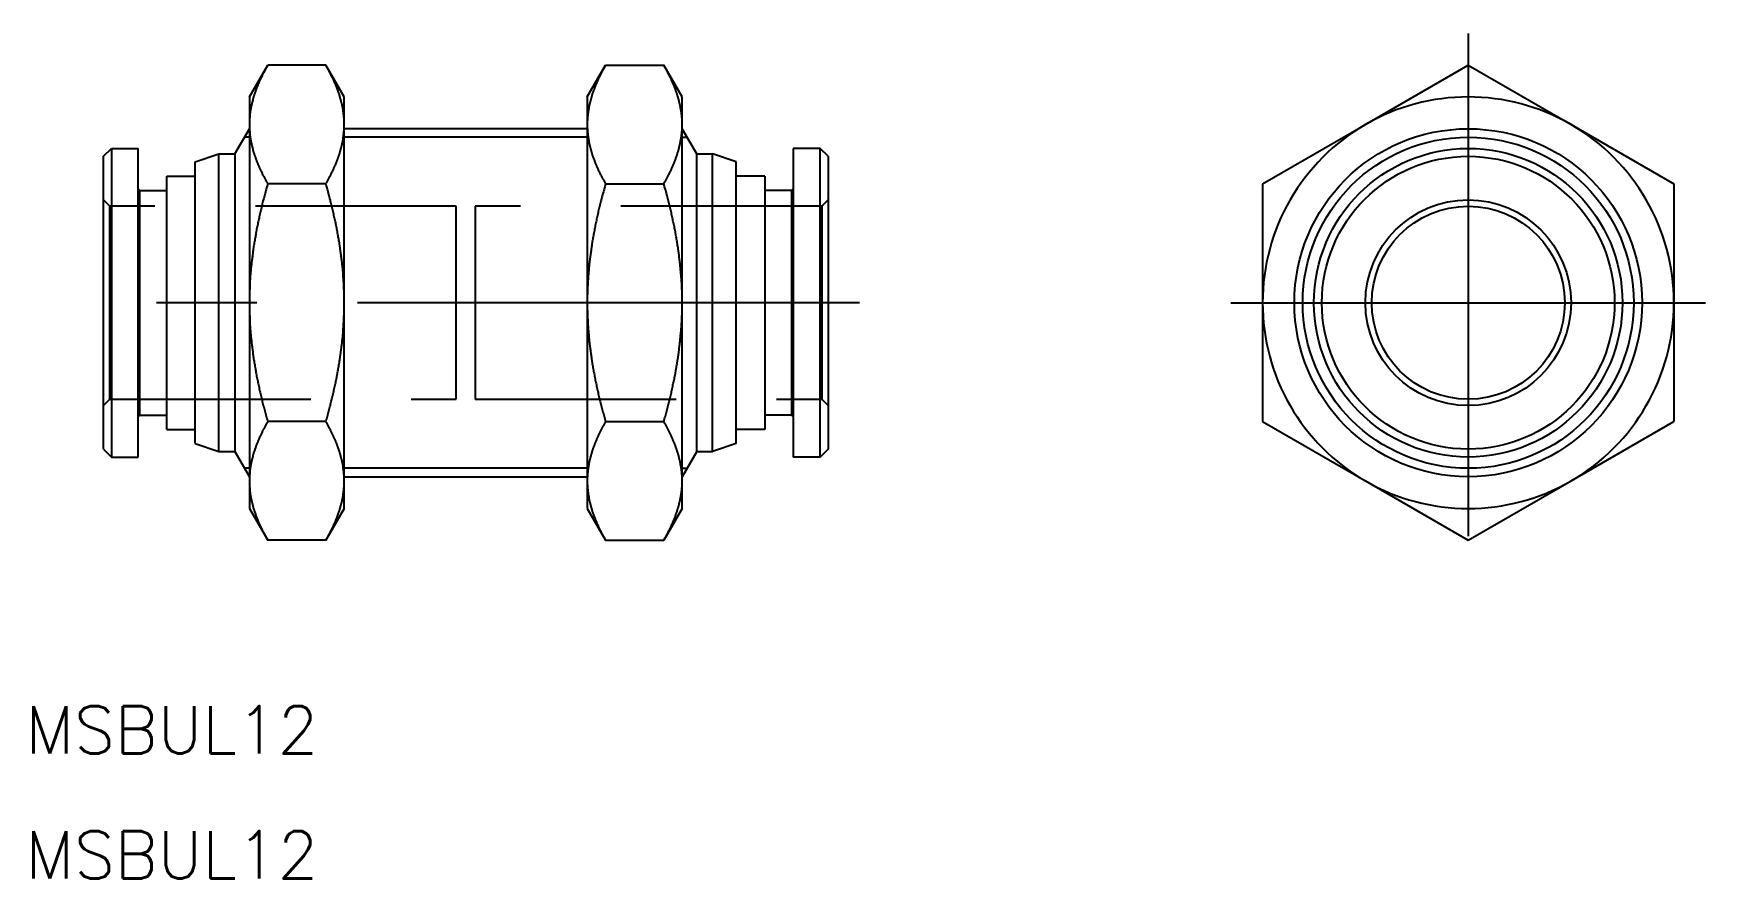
# Model space of a CAD drawing. Extents: x -4 to 101, y -36 to 17.
import ezdxf

# ---------------------------------------------------------------- set-up
doc = ezdxf.new("R2010")
doc.units = 0
doc.linetypes.add('CENTER', pattern=[50.8, 31.75, -6.35, 6.35, -6.35])
doc.linetypes.add('DASHED', pattern=[19.05, 12.7, -6.35])
doc.layers.get('0').update_dxf_attribs({"linetype": 'CONTINUOUS'})
doc.layers.add('CENTER', color=1, linetype='CENTER')
doc.styles.get("Standard").update_dxf_attribs({"font": 'txt.shx', "height": 3, "bigfont": 'bigfont.shx'})

msp = doc.modelspace()

# ---------------------------------------------------------------- texts
at = {"color": 7, "linetype": 'CONTINUOUS'}
for p in [(-4.94, -28.48), (-4.94, -36.38)]:
    msp.add_text('MSBUL12', height=3, dxfattribs=at).set_placement(p)

# ---------------------------------------------------------------- linework, layer by layer
at = {"color": 7, "linetype": 'CONTINUOUS'}
for p, q in [((9.22, 13), (10.38, 15.01)), ((14.06, 15.01), (10.38, 15.01)), ((15.22, 13), (14.06, 15.01)), ((30.58, 13), (31.74, 15.01)), ((31.74, 15.01), (35.42, 15.01)), ((36.58, 13), (35.42, 15.01)), ((79.77, 11.26), (86.27, 15.01)), ((79.77, 11.26), (86.27, 15.01)), ((86.27, 15.01), (92.77, 11.26)), ((86.27, 15.01), (92.77, 11.26)), ((9.22, 13), (9.22, 11.26)), ((15.22, 11.26), (15.22, 13)), ((30.58, 13), (30.58, 11.26)), ((36.58, 11.26), (36.58, 13)), ((8.3, 9.4), (9.22, 10.99)), ((9.22, 11.26), (9.22, 0)), ((15.22, 0), (15.22, 11.26)), ((15.22, 11), (30.58, 11)), ((30.58, 11.26), (30.58, 0)), ((36.58, 0), (36.58, 11.26)), ((37.5, 9.4), (36.58, 10.99)), ((73.27, 7.51), (79.77, 11.26)), ((73.27, 7.51), (79.77, 11.26)), ((92.77, 11.26), (99.27, 7.51)), ((92.77, 11.26), (99.27, 7.51)), ((0, 9.25), (0.5, 9.75)), ((0.5, 9.75), (0.5, -9.75)), ((0.5, 9.75), (2.2, 9.75)), ((2.2, -9.75), (2.2, 9.75)), ((43.6, 9.75), (43.6, -9.75)), ((45.3, 9.75), (43.6, 9.75)), ((45.3, -9.75), (45.3, 9.75)), ((45.8, 9.25), (45.3, 9.75)), ((0, -9.25), (0, 9.25)), ((5.8, 8.9), (7.3, 9.4)), ((5.8, -8.9), (5.8, 8.9)), ((7.3, -9.4), (7.3, 9.4)), ((7.3, 9.4), (8.3, 9.4)), ((8.3, 9.4), (8.3, -9.4)), ((37.5, -9.4), (37.5, 9.4)), ((37.5, 9.4), (38.5, 9.4)), ((38.5, -9.4), (38.5, 9.4)), ((40, 8.9), (38.5, 9.4)), ((40, -8.9), (40, 8.9)), ((45.8, 9.25), (45.8, -9.25)), ((4, -8), (4, 8)), ((4, 8), (5.8, 8)), ((14.06, 7.51), (10.38, 7.51)), ((31.74, 7.51), (35.42, 7.51)), ((41.8, 8), (40, 8)), ((41.8, 8), (41.8, -8)), ((73.27, 7.51), (73.27, 0)), ((73.27, 7.51), (73.27, 0)), ((99.27, 7.51), (99.27, 0)), ((99.27, 7.51), (99.27, 0)), ((2.3, 7.1), (2.2, 7.2)), ((2.3, -7.1), (2.3, 7.1)), ((2.3, 7.1), (4, 7.1)), ((43.5, 7.1), (41.8, 7.1)), ((43.5, 7.1), (43.6, 7.2)), ((43.5, 7.1), (43.5, -7.1)), ((30.58, 0), (30.58, -11.26)), ((36.58, -11.26), (36.58, 0)), ((73.27, 0), (73.27, -7.51)), ((99.27, 0), (99.27, -7.51)), ((99.27, 0), (99.27, -7.51)), ((9.22, 0), (9.22, -11.26)), ((15.22, -11.26), (15.22, 0)), ((73.27, 0), (73.27, -7.51)), ((2.3, -7.1), (2.2, -7.2)), ((2.3, -7.1), (4, -7.1)), ((43.5, -7.1), (41.8, -7.1)), ((43.5, -7.1), (43.6, -7.2)), ((4, -8), (5.8, -8)), ((14.06, -7.51), (10.38, -7.51)), ((31.74, -7.51), (35.42, -7.51)), ((41.8, -8), (40, -8)), ((73.27, -7.51), (79.77, -11.26)), ((73.27, -7.51), (79.77, -11.26)), ((92.77, -11.26), (99.27, -7.51)), ((92.77, -11.26), (99.27, -7.51)), ((0, -9.25), (0.5, -9.75)), ((5.8, -8.9), (7.3, -9.4)), ((7.3, -9.4), (8.3, -9.4)), ((8.3, -9.4), (9.22, -10.99)), ((37.5, -9.4), (36.58, -10.99)), ((37.5, -9.4), (38.5, -9.4)), ((40, -8.9), (38.5, -9.4)), ((45.8, -9.25), (45.3, -9.75)), ((0.5, -9.75), (2.2, -9.75)), ((45.3, -9.75), (43.6, -9.75)), ((9.22, -11.26), (9.22, -13)), ((15.22, -11), (30.58, -11)), ((15.22, -13), (15.22, -11.26)), ((30.58, -11.26), (30.58, -13)), ((36.58, -13), (36.58, -11.26)), ((79.77, -11.26), (86.27, -15.01)), ((79.77, -11.26), (86.27, -15.01)), ((86.27, -15.01), (92.77, -11.26)), ((86.27, -15.01), (92.77, -11.26)), ((9.22, -13), (10.38, -15.01)), ((15.22, -13), (14.06, -15.01)), ((30.58, -13), (31.74, -15.01)), ((36.58, -13), (35.42, -15.01)), ((14.06, -15.01), (10.38, -15.01)), ((31.74, -15.01), (35.42, -15.01))]:
    msp.add_line(p, q, dxfattribs=at)
at = {"color": 3, "linetype": 'CONTINUOUS'}
for p, q in [((9.22, 10.46), (8.91, 10.46)), ((30.58, 10.46), (15.22, 10.46)), ((36.58, 10.46), (36.89, 10.46)), ((9.22, -10.46), (8.91, -10.46)), ((30.58, -10.46), (15.22, -10.46)), ((36.58, -10.46), (36.89, -10.46))]:
    msp.add_line(p, q, dxfattribs=at)
at = {"color": 3, "linetype": 'DASHED'}
for p, q in [((0.4, 6.1), (0, 6.5)), ((45.8, 6.5), (45.4, 6.1)), ((22.3, 6.1), (0.4, 6.1)), ((0.4, -6.1), (0.4, 6.1)), ((22.3, -6.1), (22.3, 6.1)), ((45.4, 6.1), (23.5, 6.1)), ((23.5, 6.1), (23.5, -6.1)), ((45.4, 6.1), (45.4, -6.1)), ((0, -6.5), (0.4, -6.1)), ((0.4, -6.1), (22.3, -6.1)), ((23.5, -6.1), (45.4, -6.1)), ((45.4, -6.1), (45.8, -6.5))]:
    msp.add_line(p, q, dxfattribs=at)
at = {"color": 7}
for points in [[(10.38, 15.01, 0), (10.36, 14.97, 0), (10.33, 14.93, 0), (10.31, 14.88, 0), (10.28, 14.84, 0), (10.26, 14.8, 0), (10.24, 14.76, 0), (10.21, 14.71, 0), (10.19, 14.67, 0), (10.17, 14.63, 0), (10.15, 14.59, 0), (10.13, 14.55, 0), (10.1, 14.51, 0), (10.08, 14.46, 0), (10.06, 14.42, 0), (10.04, 14.38, 0), (10.02, 14.34, 0), (10, 14.3, 0), (9.98, 14.26, 0), (9.96, 14.22, 0), (9.94, 14.18, 0), (9.92, 14.14, 0), (9.9, 14.1, 0), (9.89, 14.06, 0), (9.87, 14.02, 0), (9.85, 13.98, 0), (9.83, 13.94, 0), (9.81, 13.9, 0), (9.8, 13.86, 0), (9.78, 13.82, 0), (9.76, 13.78, 0), (9.75, 13.74, 0), (9.73, 13.7, 0), (9.71, 13.66, 0), (9.7, 13.62, 0), (9.68, 13.58, 0), (9.67, 13.54, 0), (9.65, 13.5, 0), (9.64, 13.46, 0), (9.62, 13.42, 0), (9.61, 13.38, 0), (9.6, 13.34, 0), (9.58, 13.3, 0), (9.57, 13.26, 0), (9.56, 13.23, 0), (9.54, 13.19, 0), (9.53, 13.15, 0), (9.52, 13.11, 0), (9.51, 13.07, 0), (9.49, 13.03, 0), (9.48, 12.99, 0), (9.47, 12.95, 0), (9.46, 12.91, 0), (9.45, 12.88, 0), (9.44, 12.84, 0), (9.43, 12.8, 0), (9.42, 12.76, 0), (9.41, 12.72, 0), (9.4, 12.68, 0), (9.39, 12.65, 0), (9.38, 12.61, 0), (9.37, 12.57, 0), (9.36, 12.53, 0), (9.35, 12.49, 0), (9.35, 12.45, 0), (9.34, 12.41, 0), (9.33, 12.38, 0), (9.32, 12.34, 0), (9.32, 12.3, 0), (9.31, 12.26, 0), (9.3, 12.22, 0), (9.3, 12.18, 0), (9.29, 12.15, 0), (9.28, 12.11, 0), (9.28, 12.07, 0), (9.27, 12.03, 0), (9.27, 11.99, 0), (9.26, 11.95, 0), (9.26, 11.92, 0), (9.25, 11.88, 0), (9.25, 11.84, 0), (9.25, 11.8, 0), (9.24, 11.76, 0), (9.24, 11.72, 0), (9.24, 11.68, 0), (9.23, 11.65, 0), (9.23, 11.61, 0), (9.23, 11.57, 0), (9.23, 11.53, 0), (9.22, 11.49, 0), (9.22, 11.45, 0), (9.22, 11.41, 0), (9.22, 11.38, 0), (9.22, 11.34, 0), (9.22, 11.3, 0), (9.22, 11.26, 0)], [(15.22, 11.26, 0), (15.22, 11.3, 0), (15.22, 11.34, 0), (15.22, 11.38, 0), (15.22, 11.41, 0), (15.22, 11.45, 0), (15.22, 11.49, 0), (15.21, 11.53, 0), (15.21, 11.57, 0), (15.21, 11.61, 0), (15.21, 11.65, 0), (15.2, 11.68, 0), (15.2, 11.72, 0), (15.2, 11.76, 0), (15.19, 11.8, 0), (15.19, 11.84, 0), (15.19, 11.88, 0), (15.18, 11.92, 0), (15.18, 11.95, 0), (15.17, 11.99, 0), (15.17, 12.03, 0), (15.16, 12.07, 0), (15.16, 12.11, 0), (15.15, 12.15, 0), (15.14, 12.18, 0), (15.14, 12.22, 0), (15.13, 12.26, 0), (15.12, 12.3, 0), (15.12, 12.34, 0), (15.11, 12.38, 0), (15.1, 12.41, 0), (15.09, 12.45, 0), (15.09, 12.49, 0), (15.08, 12.53, 0), (15.07, 12.57, 0), (15.06, 12.61, 0), (15.05, 12.65, 0), (15.04, 12.68, 0), (15.03, 12.72, 0), (15.02, 12.76, 0), (15.01, 12.8, 0), (15, 12.84, 0), (14.99, 12.88, 0), (14.98, 12.91, 0), (14.97, 12.95, 0), (14.96, 12.99, 0), (14.95, 13.03, 0), (14.93, 13.07, 0), (14.92, 13.11, 0), (14.91, 13.15, 0), (14.9, 13.19, 0), (14.88, 13.23, 0), (14.87, 13.26, 0), (14.86, 13.3, 0), (14.84, 13.34, 0), (14.83, 13.38, 0), (14.82, 13.42, 0), (14.8, 13.46, 0), (14.79, 13.5, 0), (14.77, 13.54, 0), (14.76, 13.58, 0), (14.74, 13.62, 0), (14.73, 13.66, 0), (14.71, 13.7, 0), (14.69, 13.74, 0), (14.68, 13.78, 0), (14.66, 13.82, 0), (14.64, 13.86, 0), (14.63, 13.9, 0), (14.61, 13.94, 0), (14.59, 13.98, 0), (14.57, 14.02, 0), (14.55, 14.06, 0), (14.54, 14.1, 0), (14.52, 14.14, 0), (14.5, 14.18, 0), (14.48, 14.22, 0), (14.46, 14.26, 0), (14.44, 14.3, 0), (14.42, 14.34, 0), (14.4, 14.38, 0), (14.38, 14.42, 0), (14.36, 14.46, 0), (14.34, 14.51, 0), (14.31, 14.55, 0), (14.29, 14.59, 0), (14.27, 14.63, 0), (14.25, 14.67, 0), (14.23, 14.71, 0), (14.2, 14.76, 0), (14.18, 14.8, 0), (14.16, 14.84, 0), (14.13, 14.88, 0), (14.11, 14.93, 0), (14.08, 14.97, 0), (14.06, 15.01, 0)], [(31.74, 15.01, 0), (31.72, 14.97, 0), (31.69, 14.93, 0), (31.67, 14.88, 0), (31.64, 14.84, 0), (31.62, 14.8, 0), (31.6, 14.76, 0), (31.57, 14.71, 0), (31.55, 14.67, 0), (31.53, 14.63, 0), (31.51, 14.59, 0), (31.49, 14.55, 0), (31.46, 14.51, 0), (31.44, 14.46, 0), (31.42, 14.42, 0), (31.4, 14.38, 0), (31.38, 14.34, 0), (31.36, 14.3, 0), (31.34, 14.26, 0), (31.32, 14.22, 0), (31.3, 14.18, 0), (31.28, 14.14, 0), (31.26, 14.1, 0), (31.25, 14.06, 0), (31.23, 14.02, 0), (31.21, 13.98, 0), (31.19, 13.94, 0), (31.17, 13.9, 0), (31.16, 13.86, 0), (31.14, 13.82, 0), (31.12, 13.78, 0), (31.11, 13.74, 0), (31.09, 13.7, 0), (31.07, 13.66, 0), (31.06, 13.62, 0), (31.04, 13.58, 0), (31.03, 13.54, 0), (31.01, 13.5, 0), (31, 13.46, 0), (30.98, 13.42, 0), (30.97, 13.38, 0), (30.96, 13.34, 0), (30.94, 13.3, 0), (30.93, 13.26, 0), (30.92, 13.23, 0), (30.9, 13.19, 0), (30.89, 13.15, 0), (30.88, 13.11, 0), (30.87, 13.07, 0), (30.85, 13.03, 0), (30.84, 12.99, 0), (30.83, 12.95, 0), (30.82, 12.91, 0), (30.81, 12.88, 0), (30.8, 12.84, 0), (30.79, 12.8, 0), (30.78, 12.76, 0), (30.77, 12.72, 0), (30.76, 12.68, 0), (30.75, 12.65, 0), (30.74, 12.61, 0), (30.73, 12.57, 0), (30.72, 12.53, 0), (30.71, 12.49, 0), (30.71, 12.45, 0), (30.7, 12.41, 0), (30.69, 12.38, 0), (30.68, 12.34, 0), (30.68, 12.3, 0), (30.67, 12.26, 0), (30.66, 12.22, 0), (30.66, 12.18, 0), (30.65, 12.15, 0), (30.64, 12.11, 0), (30.64, 12.07, 0), (30.63, 12.03, 0), (30.63, 11.99, 0), (30.62, 11.95, 0), (30.62, 11.92, 0), (30.61, 11.88, 0), (30.61, 11.84, 0), (30.61, 11.8, 0), (30.6, 11.76, 0), (30.6, 11.72, 0), (30.6, 11.68, 0), (30.59, 11.65, 0), (30.59, 11.61, 0), (30.59, 11.57, 0), (30.59, 11.53, 0), (30.58, 11.49, 0), (30.58, 11.45, 0), (30.58, 11.41, 0), (30.58, 11.38, 0), (30.58, 11.34, 0), (30.58, 11.3, 0), (30.58, 11.26, 0)], [(36.58, 11.26, 0), (36.58, 11.3, 0), (36.58, 11.34, 0), (36.58, 11.38, 0), (36.58, 11.41, 0), (36.58, 11.45, 0), (36.58, 11.49, 0), (36.57, 11.53, 0), (36.57, 11.57, 0), (36.57, 11.61, 0), (36.57, 11.65, 0), (36.56, 11.68, 0), (36.56, 11.72, 0), (36.56, 11.76, 0), (36.55, 11.8, 0), (36.55, 11.84, 0), (36.55, 11.88, 0), (36.54, 11.92, 0), (36.54, 11.95, 0), (36.53, 11.99, 0), (36.53, 12.03, 0), (36.52, 12.07, 0), (36.52, 12.11, 0), (36.51, 12.15, 0), (36.5, 12.18, 0), (36.5, 12.22, 0), (36.49, 12.26, 0), (36.48, 12.3, 0), (36.48, 12.34, 0), (36.47, 12.38, 0), (36.46, 12.41, 0), (36.45, 12.45, 0), (36.45, 12.49, 0), (36.44, 12.53, 0), (36.43, 12.57, 0), (36.42, 12.61, 0), (36.41, 12.65, 0), (36.4, 12.68, 0), (36.39, 12.72, 0), (36.38, 12.76, 0), (36.37, 12.8, 0), (36.36, 12.84, 0), (36.35, 12.88, 0), (36.34, 12.91, 0), (36.33, 12.95, 0), (36.32, 12.99, 0), (36.31, 13.03, 0), (36.29, 13.07, 0), (36.28, 13.11, 0), (36.27, 13.15, 0), (36.26, 13.19, 0), (36.24, 13.23, 0), (36.23, 13.26, 0), (36.22, 13.3, 0), (36.2, 13.34, 0), (36.19, 13.38, 0), (36.18, 13.42, 0), (36.16, 13.46, 0), (36.15, 13.5, 0), (36.13, 13.54, 0), (36.12, 13.58, 0), (36.1, 13.62, 0), (36.09, 13.66, 0), (36.07, 13.7, 0), (36.05, 13.74, 0), (36.04, 13.78, 0), (36.02, 13.82, 0), (36, 13.86, 0), (35.99, 13.9, 0), (35.97, 13.94, 0), (35.95, 13.98, 0), (35.93, 14.02, 0), (35.91, 14.06, 0), (35.9, 14.1, 0), (35.88, 14.14, 0), (35.86, 14.18, 0), (35.84, 14.22, 0), (35.82, 14.26, 0), (35.8, 14.3, 0), (35.78, 14.34, 0), (35.76, 14.38, 0), (35.74, 14.42, 0), (35.72, 14.46, 0), (35.7, 14.51, 0), (35.67, 14.55, 0), (35.65, 14.59, 0), (35.63, 14.63, 0), (35.61, 14.67, 0), (35.59, 14.71, 0), (35.56, 14.76, 0), (35.54, 14.8, 0), (35.52, 14.84, 0), (35.49, 14.88, 0), (35.47, 14.93, 0), (35.44, 14.97, 0), (35.42, 15.01, 0)], [(9.22, 11.26, 0), (9.22, 11.22, 0), (9.22, 11.18, 0), (9.22, 11.14, 0), (9.22, 11.1, 0), (9.22, 11.06, 0), (9.22, 11.03, 0), (9.23, 10.99, 0), (9.23, 10.95, 0), (9.23, 10.91, 0), (9.23, 10.87, 0), (9.24, 10.83, 0), (9.24, 10.79, 0), (9.24, 10.75, 0), (9.25, 10.72, 0), (9.25, 10.68, 0), (9.25, 10.64, 0), (9.26, 10.6, 0), (9.26, 10.56, 0), (9.27, 10.52, 0), (9.27, 10.49, 0), (9.28, 10.45, 0), (9.28, 10.41, 0), (9.29, 10.37, 0), (9.3, 10.33, 0), (9.3, 10.29, 0), (9.31, 10.26, 0), (9.32, 10.22, 0), (9.32, 10.18, 0), (9.33, 10.14, 0), (9.34, 10.1, 0), (9.35, 10.06, 0), (9.35, 10.03, 0), (9.36, 9.99, 0), (9.37, 9.95, 0), (9.38, 9.91, 0), (9.39, 9.87, 0), (9.4, 9.83, 0), (9.41, 9.79, 0), (9.42, 9.76, 0), (9.43, 9.72, 0), (9.44, 9.68, 0), (9.45, 9.64, 0), (9.46, 9.6, 0), (9.47, 9.56, 0), (9.48, 9.52, 0), (9.49, 9.49, 0), (9.51, 9.45, 0), (9.52, 9.41, 0), (9.53, 9.37, 0), (9.54, 9.33, 0), (9.56, 9.29, 0), (9.57, 9.25, 0), (9.58, 9.21, 0), (9.6, 9.17, 0), (9.61, 9.14, 0), (9.62, 9.1, 0), (9.64, 9.06, 0), (9.65, 9.02, 0), (9.67, 8.98, 0), (9.68, 8.94, 0), (9.7, 8.9, 0), (9.71, 8.86, 0), (9.73, 8.82, 0), (9.75, 8.78, 0), (9.76, 8.74, 0), (9.78, 8.7, 0), (9.8, 8.66, 0), (9.81, 8.62, 0), (9.83, 8.58, 0), (9.85, 8.54, 0), (9.87, 8.5, 0), (9.89, 8.46, 0), (9.9, 8.42, 0), (9.92, 8.38, 0), (9.94, 8.34, 0), (9.96, 8.3, 0), (9.98, 8.26, 0), (10, 8.22, 0), (10.02, 8.18, 0), (10.04, 8.13, 0), (10.06, 8.09, 0), (10.08, 8.05, 0), (10.1, 8.01, 0), (10.13, 7.97, 0), (10.15, 7.93, 0), (10.17, 7.89, 0), (10.19, 7.84, 0), (10.21, 7.8, 0), (10.24, 7.76, 0), (10.26, 7.72, 0), (10.28, 7.68, 0), (10.31, 7.63, 0), (10.33, 7.59, 0), (10.36, 7.55, 0), (10.38, 7.51, 0)], [(14.06, 7.51, 0), (14.08, 7.55, 0), (14.11, 7.59, 0), (14.13, 7.63, 0), (14.16, 7.68, 0), (14.18, 7.72, 0), (14.2, 7.76, 0), (14.23, 7.8, 0), (14.25, 7.84, 0), (14.27, 7.89, 0), (14.29, 7.93, 0), (14.31, 7.97, 0), (14.34, 8.01, 0), (14.36, 8.05, 0), (14.38, 8.09, 0), (14.4, 8.13, 0), (14.42, 8.18, 0), (14.44, 8.22, 0), (14.46, 8.26, 0), (14.48, 8.3, 0), (14.5, 8.34, 0), (14.52, 8.38, 0), (14.54, 8.42, 0), (14.55, 8.46, 0), (14.57, 8.5, 0), (14.59, 8.54, 0), (14.61, 8.58, 0), (14.63, 8.62, 0), (14.64, 8.66, 0), (14.66, 8.7, 0), (14.68, 8.74, 0), (14.69, 8.78, 0), (14.71, 8.82, 0), (14.73, 8.86, 0), (14.74, 8.9, 0), (14.76, 8.94, 0), (14.77, 8.98, 0), (14.79, 9.02, 0), (14.8, 9.06, 0), (14.82, 9.1, 0), (14.83, 9.14, 0), (14.84, 9.17, 0), (14.86, 9.21, 0), (14.87, 9.25, 0), (14.88, 9.29, 0), (14.9, 9.33, 0), (14.91, 9.37, 0), (14.92, 9.41, 0), (14.93, 9.45, 0), (14.95, 9.49, 0), (14.96, 9.52, 0), (14.97, 9.56, 0), (14.98, 9.6, 0), (14.99, 9.64, 0), (15, 9.68, 0), (15.01, 9.72, 0), (15.02, 9.76, 0), (15.03, 9.79, 0), (15.04, 9.83, 0), (15.05, 9.87, 0), (15.06, 9.91, 0), (15.07, 9.95, 0), (15.08, 9.99, 0), (15.09, 10.03, 0), (15.09, 10.06, 0), (15.1, 10.1, 0), (15.11, 10.14, 0), (15.12, 10.18, 0), (15.12, 10.22, 0), (15.13, 10.26, 0), (15.14, 10.29, 0), (15.14, 10.33, 0), (15.15, 10.37, 0), (15.16, 10.41, 0), (15.16, 10.45, 0), (15.17, 10.49, 0), (15.17, 10.52, 0), (15.18, 10.56, 0), (15.18, 10.6, 0), (15.19, 10.64, 0), (15.19, 10.68, 0), (15.19, 10.72, 0), (15.2, 10.75, 0), (15.2, 10.79, 0), (15.2, 10.83, 0), (15.21, 10.87, 0), (15.21, 10.91, 0), (15.21, 10.95, 0), (15.21, 10.99, 0), (15.22, 11.03, 0), (15.22, 11.06, 0), (15.22, 11.1, 0), (15.22, 11.14, 0), (15.22, 11.18, 0), (15.22, 11.22, 0), (15.22, 11.26, 0)], [(30.58, 11.26, 0), (30.58, 11.22, 0), (30.58, 11.18, 0), (30.58, 11.14, 0), (30.58, 11.1, 0), (30.58, 11.06, 0), (30.58, 11.03, 0), (30.59, 10.99, 0), (30.59, 10.95, 0), (30.59, 10.91, 0), (30.59, 10.87, 0), (30.6, 10.83, 0), (30.6, 10.79, 0), (30.6, 10.75, 0), (30.61, 10.72, 0), (30.61, 10.68, 0), (30.61, 10.64, 0), (30.62, 10.6, 0), (30.62, 10.56, 0), (30.63, 10.52, 0), (30.63, 10.49, 0), (30.64, 10.45, 0), (30.64, 10.41, 0), (30.65, 10.37, 0), (30.66, 10.33, 0), (30.66, 10.29, 0), (30.67, 10.26, 0), (30.68, 10.22, 0), (30.68, 10.18, 0), (30.69, 10.14, 0), (30.7, 10.1, 0), (30.71, 10.06, 0), (30.71, 10.03, 0), (30.72, 9.99, 0), (30.73, 9.95, 0), (30.74, 9.91, 0), (30.75, 9.87, 0), (30.76, 9.83, 0), (30.77, 9.79, 0), (30.78, 9.76, 0), (30.79, 9.72, 0), (30.8, 9.68, 0), (30.81, 9.64, 0), (30.82, 9.6, 0), (30.83, 9.56, 0), (30.84, 9.52, 0), (30.85, 9.49, 0), (30.87, 9.45, 0), (30.88, 9.41, 0), (30.89, 9.37, 0), (30.9, 9.33, 0), (30.92, 9.29, 0), (30.93, 9.25, 0), (30.94, 9.21, 0), (30.96, 9.17, 0), (30.97, 9.14, 0), (30.98, 9.1, 0), (31, 9.06, 0), (31.01, 9.02, 0), (31.03, 8.98, 0), (31.04, 8.94, 0), (31.06, 8.9, 0), (31.07, 8.86, 0), (31.09, 8.82, 0), (31.11, 8.78, 0), (31.12, 8.74, 0), (31.14, 8.7, 0), (31.16, 8.66, 0), (31.17, 8.62, 0), (31.19, 8.58, 0), (31.21, 8.54, 0), (31.23, 8.5, 0), (31.25, 8.46, 0), (31.26, 8.42, 0), (31.28, 8.38, 0), (31.3, 8.34, 0), (31.32, 8.3, 0), (31.34, 8.26, 0), (31.36, 8.22, 0), (31.38, 8.18, 0), (31.4, 8.13, 0), (31.42, 8.09, 0), (31.44, 8.05, 0), (31.46, 8.01, 0), (31.49, 7.97, 0), (31.51, 7.93, 0), (31.53, 7.89, 0), (31.55, 7.84, 0), (31.57, 7.8, 0), (31.6, 7.76, 0), (31.62, 7.72, 0), (31.64, 7.68, 0), (31.67, 7.63, 0), (31.69, 7.59, 0), (31.72, 7.55, 0), (31.74, 7.51, 0)], [(35.42, 7.51, 0), (35.44, 7.55, 0), (35.47, 7.59, 0), (35.49, 7.63, 0), (35.52, 7.68, 0), (35.54, 7.72, 0), (35.56, 7.76, 0), (35.59, 7.8, 0), (35.61, 7.84, 0), (35.63, 7.89, 0), (35.65, 7.93, 0), (35.67, 7.97, 0), (35.7, 8.01, 0), (35.72, 8.05, 0), (35.74, 8.09, 0), (35.76, 8.13, 0), (35.78, 8.18, 0), (35.8, 8.22, 0), (35.82, 8.26, 0), (35.84, 8.3, 0), (35.86, 8.34, 0), (35.88, 8.38, 0), (35.9, 8.42, 0), (35.91, 8.46, 0), (35.93, 8.5, 0), (35.95, 8.54, 0), (35.97, 8.58, 0), (35.99, 8.62, 0), (36, 8.66, 0), (36.02, 8.7, 0), (36.04, 8.74, 0), (36.05, 8.78, 0), (36.07, 8.82, 0), (36.09, 8.86, 0), (36.1, 8.9, 0), (36.12, 8.94, 0), (36.13, 8.98, 0), (36.15, 9.02, 0), (36.16, 9.06, 0), (36.18, 9.1, 0), (36.19, 9.14, 0), (36.2, 9.17, 0), (36.22, 9.21, 0), (36.23, 9.25, 0), (36.24, 9.29, 0), (36.26, 9.33, 0), (36.27, 9.37, 0), (36.28, 9.41, 0), (36.29, 9.45, 0), (36.31, 9.49, 0), (36.32, 9.52, 0), (36.33, 9.56, 0), (36.34, 9.6, 0), (36.35, 9.64, 0), (36.36, 9.68, 0), (36.37, 9.72, 0), (36.38, 9.76, 0), (36.39, 9.79, 0), (36.4, 9.83, 0), (36.41, 9.87, 0), (36.42, 9.91, 0), (36.43, 9.95, 0), (36.44, 9.99, 0), (36.45, 10.03, 0), (36.45, 10.06, 0), (36.46, 10.1, 0), (36.47, 10.14, 0), (36.48, 10.18, 0), (36.48, 10.22, 0), (36.49, 10.26, 0), (36.5, 10.29, 0), (36.5, 10.33, 0), (36.51, 10.37, 0), (36.52, 10.41, 0), (36.52, 10.45, 0), (36.53, 10.49, 0), (36.53, 10.52, 0), (36.54, 10.56, 0), (36.54, 10.6, 0), (36.55, 10.64, 0), (36.55, 10.68, 0), (36.55, 10.72, 0), (36.56, 10.75, 0), (36.56, 10.79, 0), (36.56, 10.83, 0), (36.57, 10.87, 0), (36.57, 10.91, 0), (36.57, 10.95, 0), (36.57, 10.99, 0), (36.58, 11.03, 0), (36.58, 11.06, 0), (36.58, 11.1, 0), (36.58, 11.14, 0), (36.58, 11.18, 0), (36.58, 11.22, 0), (36.58, 11.26, 0)], [(10.38, 7.51, 0), (10.36, 7.42, 0), (10.33, 7.33, 0), (10.31, 7.25, 0), (10.28, 7.16, 0), (10.26, 7.08, 0), (10.24, 7, 0), (10.21, 6.91, 0), (10.19, 6.83, 0), (10.17, 6.74, 0), (10.15, 6.66, 0), (10.13, 6.58, 0), (10.1, 6.49, 0), (10.08, 6.41, 0), (10.06, 6.33, 0), (10.04, 6.25, 0), (10.02, 6.17, 0), (10, 6.08, 0), (9.98, 6, 0), (9.96, 5.92, 0), (9.94, 5.84, 0), (9.92, 5.76, 0), (9.9, 5.68, 0), (9.89, 5.6, 0), (9.87, 5.52, 0), (9.85, 5.43, 0), (9.83, 5.35, 0), (9.81, 5.27, 0), (9.8, 5.19, 0), (9.78, 5.11, 0), (9.76, 5.04, 0), (9.75, 4.96, 0), (9.73, 4.88, 0), (9.71, 4.8, 0), (9.7, 4.72, 0), (9.68, 4.64, 0), (9.67, 4.56, 0), (9.65, 4.48, 0), (9.64, 4.4, 0), (9.62, 4.32, 0), (9.61, 4.25, 0), (9.6, 4.17, 0), (9.58, 4.09, 0), (9.57, 4.01, 0), (9.56, 3.93, 0), (9.54, 3.86, 0), (9.53, 3.78, 0), (9.52, 3.7, 0), (9.51, 3.62, 0), (9.49, 3.55, 0), (9.48, 3.47, 0), (9.47, 3.39, 0), (9.46, 3.31, 0), (9.45, 3.24, 0), (9.44, 3.16, 0), (9.43, 3.08, 0), (9.42, 3, 0), (9.41, 2.93, 0), (9.4, 2.85, 0), (9.39, 2.77, 0), (9.38, 2.7, 0), (9.37, 2.62, 0), (9.36, 2.54, 0), (9.35, 2.47, 0), (9.35, 2.39, 0), (9.34, 2.31, 0), (9.33, 2.24, 0), (9.32, 2.16, 0), (9.32, 2.08, 0), (9.31, 2.01, 0), (9.3, 1.93, 0), (9.3, 1.85, 0), (9.29, 1.78, 0), (9.28, 1.7, 0), (9.28, 1.62, 0), (9.27, 1.55, 0), (9.27, 1.47, 0), (9.26, 1.39, 0), (9.26, 1.31, 0), (9.25, 1.24, 0), (9.25, 1.16, 0), (9.25, 1.08, 0), (9.24, 1.01, 0), (9.24, 0.93, 0), (9.24, 0.85, 0), (9.23, 0.78, 0), (9.23, 0.7, 0), (9.23, 0.62, 0), (9.23, 0.54, 0), (9.22, 0.47, 0), (9.22, 0.39, 0), (9.22, 0.31, 0), (9.22, 0.23, 0), (9.22, 0.16, 0), (9.22, 0.08, 0), (9.22, 0, 0)], [(15.22, 0, 0), (15.22, 0.08, 0), (15.22, 0.16, 0), (15.22, 0.23, 0), (15.22, 0.31, 0), (15.22, 0.39, 0), (15.22, 0.47, 0), (15.21, 0.54, 0), (15.21, 0.62, 0), (15.21, 0.7, 0), (15.21, 0.78, 0), (15.2, 0.85, 0), (15.2, 0.93, 0), (15.2, 1.01, 0), (15.19, 1.08, 0), (15.19, 1.16, 0), (15.19, 1.24, 0), (15.18, 1.31, 0), (15.18, 1.39, 0), (15.17, 1.47, 0), (15.17, 1.55, 0), (15.16, 1.62, 0), (15.16, 1.7, 0), (15.15, 1.78, 0), (15.14, 1.85, 0), (15.14, 1.93, 0), (15.13, 2.01, 0), (15.12, 2.08, 0), (15.12, 2.16, 0), (15.11, 2.24, 0), (15.1, 2.31, 0), (15.09, 2.39, 0), (15.09, 2.47, 0), (15.08, 2.54, 0), (15.07, 2.62, 0), (15.06, 2.7, 0), (15.05, 2.77, 0), (15.04, 2.85, 0), (15.03, 2.93, 0), (15.02, 3, 0), (15.01, 3.08, 0), (15, 3.16, 0), (14.99, 3.24, 0), (14.98, 3.31, 0), (14.97, 3.39, 0), (14.96, 3.47, 0), (14.95, 3.55, 0), (14.93, 3.62, 0), (14.92, 3.7, 0), (14.91, 3.78, 0), (14.9, 3.86, 0), (14.88, 3.93, 0), (14.87, 4.01, 0), (14.86, 4.09, 0), (14.84, 4.17, 0), (14.83, 4.25, 0), (14.82, 4.32, 0), (14.8, 4.4, 0), (14.79, 4.48, 0), (14.77, 4.56, 0), (14.76, 4.64, 0), (14.74, 4.72, 0), (14.73, 4.8, 0), (14.71, 4.88, 0), (14.69, 4.96, 0), (14.68, 5.04, 0), (14.66, 5.11, 0), (14.64, 5.19, 0), (14.63, 5.27, 0), (14.61, 5.35, 0), (14.59, 5.43, 0), (14.57, 5.52, 0), (14.55, 5.6, 0), (14.54, 5.68, 0), (14.52, 5.76, 0), (14.5, 5.84, 0), (14.48, 5.92, 0), (14.46, 6, 0), (14.44, 6.08, 0), (14.42, 6.17, 0), (14.4, 6.25, 0), (14.38, 6.33, 0), (14.36, 6.41, 0), (14.34, 6.49, 0), (14.31, 6.58, 0), (14.29, 6.66, 0), (14.27, 6.74, 0), (14.25, 6.83, 0), (14.23, 6.91, 0), (14.2, 7, 0), (14.18, 7.08, 0), (14.16, 7.16, 0), (14.13, 7.25, 0), (14.11, 7.33, 0), (14.08, 7.42, 0), (14.06, 7.51, 0)], [(31.74, 7.51, 0), (31.72, 7.42, 0), (31.69, 7.33, 0), (31.67, 7.25, 0), (31.64, 7.16, 0), (31.62, 7.08, 0), (31.6, 7, 0), (31.57, 6.91, 0), (31.55, 6.83, 0), (31.53, 6.74, 0), (31.51, 6.66, 0), (31.49, 6.58, 0), (31.46, 6.49, 0), (31.44, 6.41, 0), (31.42, 6.33, 0), (31.4, 6.25, 0), (31.38, 6.17, 0), (31.36, 6.08, 0), (31.34, 6, 0), (31.32, 5.92, 0), (31.3, 5.84, 0), (31.28, 5.76, 0), (31.26, 5.68, 0), (31.25, 5.6, 0), (31.23, 5.52, 0), (31.21, 5.43, 0), (31.19, 5.35, 0), (31.17, 5.27, 0), (31.16, 5.19, 0), (31.14, 5.11, 0), (31.12, 5.04, 0), (31.11, 4.96, 0), (31.09, 4.88, 0), (31.07, 4.8, 0), (31.06, 4.72, 0), (31.04, 4.64, 0), (31.03, 4.56, 0), (31.01, 4.48, 0), (31, 4.4, 0), (30.98, 4.32, 0), (30.97, 4.25, 0), (30.96, 4.17, 0), (30.94, 4.09, 0), (30.93, 4.01, 0), (30.92, 3.93, 0), (30.9, 3.86, 0), (30.89, 3.78, 0), (30.88, 3.7, 0), (30.87, 3.62, 0), (30.85, 3.55, 0), (30.84, 3.47, 0), (30.83, 3.39, 0), (30.82, 3.31, 0), (30.81, 3.24, 0), (30.8, 3.16, 0), (30.79, 3.08, 0), (30.78, 3, 0), (30.77, 2.93, 0), (30.76, 2.85, 0), (30.75, 2.77, 0), (30.74, 2.7, 0), (30.73, 2.62, 0), (30.72, 2.54, 0), (30.71, 2.47, 0), (30.71, 2.39, 0), (30.7, 2.31, 0), (30.69, 2.24, 0), (30.68, 2.16, 0), (30.68, 2.08, 0), (30.67, 2.01, 0), (30.66, 1.93, 0), (30.66, 1.85, 0), (30.65, 1.78, 0), (30.64, 1.7, 0), (30.64, 1.62, 0), (30.63, 1.55, 0), (30.63, 1.47, 0), (30.62, 1.39, 0), (30.62, 1.31, 0), (30.61, 1.24, 0), (30.61, 1.16, 0), (30.61, 1.08, 0), (30.6, 1.01, 0), (30.6, 0.93, 0), (30.6, 0.85, 0), (30.59, 0.78, 0), (30.59, 0.7, 0), (30.59, 0.62, 0), (30.59, 0.54, 0), (30.58, 0.47, 0), (30.58, 0.39, 0), (30.58, 0.31, 0), (30.58, 0.23, 0), (30.58, 0.16, 0), (30.58, 0.08, 0), (30.58, 0, 0)], [(36.58, 0, 0), (36.58, 0.08, 0), (36.58, 0.16, 0), (36.58, 0.23, 0), (36.58, 0.31, 0), (36.58, 0.39, 0), (36.58, 0.47, 0), (36.57, 0.54, 0), (36.57, 0.62, 0), (36.57, 0.7, 0), (36.57, 0.78, 0), (36.56, 0.85, 0), (36.56, 0.93, 0), (36.56, 1.01, 0), (36.55, 1.08, 0), (36.55, 1.16, 0), (36.55, 1.24, 0), (36.54, 1.31, 0), (36.54, 1.39, 0), (36.53, 1.47, 0), (36.53, 1.55, 0), (36.52, 1.62, 0), (36.52, 1.7, 0), (36.51, 1.78, 0), (36.5, 1.85, 0), (36.5, 1.93, 0), (36.49, 2.01, 0), (36.48, 2.08, 0), (36.48, 2.16, 0), (36.47, 2.24, 0), (36.46, 2.31, 0), (36.45, 2.39, 0), (36.45, 2.47, 0), (36.44, 2.54, 0), (36.43, 2.62, 0), (36.42, 2.7, 0), (36.41, 2.77, 0), (36.4, 2.85, 0), (36.39, 2.93, 0), (36.38, 3, 0), (36.37, 3.08, 0), (36.36, 3.16, 0), (36.35, 3.24, 0), (36.34, 3.31, 0), (36.33, 3.39, 0), (36.32, 3.47, 0), (36.31, 3.55, 0), (36.29, 3.62, 0), (36.28, 3.7, 0), (36.27, 3.78, 0), (36.26, 3.86, 0), (36.24, 3.93, 0), (36.23, 4.01, 0), (36.22, 4.09, 0), (36.2, 4.17, 0), (36.19, 4.25, 0), (36.18, 4.32, 0), (36.16, 4.4, 0), (36.15, 4.48, 0), (36.13, 4.56, 0), (36.12, 4.64, 0), (36.1, 4.72, 0), (36.09, 4.8, 0), (36.07, 4.88, 0), (36.05, 4.96, 0), (36.04, 5.04, 0), (36.02, 5.11, 0), (36, 5.19, 0), (35.99, 5.27, 0), (35.97, 5.35, 0), (35.95, 5.43, 0), (35.93, 5.52, 0), (35.91, 5.6, 0), (35.9, 5.68, 0), (35.88, 5.76, 0), (35.86, 5.84, 0), (35.84, 5.92, 0), (35.82, 6, 0), (35.8, 6.08, 0), (35.78, 6.17, 0), (35.76, 6.25, 0), (35.74, 6.33, 0), (35.72, 6.41, 0), (35.7, 6.49, 0), (35.67, 6.58, 0), (35.65, 6.66, 0), (35.63, 6.74, 0), (35.61, 6.83, 0), (35.59, 6.91, 0), (35.56, 7, 0), (35.54, 7.08, 0), (35.52, 7.16, 0), (35.49, 7.25, 0), (35.47, 7.33, 0), (35.44, 7.42, 0), (35.42, 7.51, 0)], [(30.58, 0, 0), (30.58, -0.08, 0), (30.58, -0.16, 0), (30.58, -0.23, 0), (30.58, -0.31, 0), (30.58, -0.39, 0), (30.58, -0.47, 0), (30.59, -0.54, 0), (30.59, -0.62, 0), (30.59, -0.7, 0), (30.59, -0.78, 0), (30.6, -0.85, 0), (30.6, -0.93, 0), (30.6, -1.01, 0), (30.61, -1.08, 0), (30.61, -1.16, 0), (30.61, -1.24, 0), (30.62, -1.31, 0), (30.62, -1.39, 0), (30.63, -1.47, 0), (30.63, -1.55, 0), (30.64, -1.62, 0), (30.64, -1.7, 0), (30.65, -1.78, 0), (30.66, -1.85, 0), (30.66, -1.93, 0), (30.67, -2.01, 0), (30.68, -2.08, 0), (30.68, -2.16, 0), (30.69, -2.24, 0), (30.7, -2.31, 0), (30.71, -2.39, 0), (30.71, -2.47, 0), (30.72, -2.54, 0), (30.73, -2.62, 0), (30.74, -2.7, 0), (30.75, -2.77, 0), (30.76, -2.85, 0), (30.77, -2.93, 0), (30.78, -3, 0), (30.79, -3.08, 0), (30.8, -3.16, 0), (30.81, -3.24, 0), (30.82, -3.31, 0), (30.83, -3.39, 0), (30.84, -3.47, 0), (30.85, -3.55, 0), (30.87, -3.62, 0), (30.88, -3.7, 0), (30.89, -3.78, 0), (30.9, -3.86, 0), (30.92, -3.93, 0), (30.93, -4.01, 0), (30.94, -4.09, 0), (30.96, -4.17, 0), (30.97, -4.25, 0), (30.98, -4.32, 0), (31, -4.4, 0), (31.01, -4.48, 0), (31.03, -4.56, 0), (31.04, -4.64, 0), (31.06, -4.72, 0), (31.07, -4.8, 0), (31.09, -4.88, 0), (31.11, -4.96, 0), (31.12, -5.04, 0), (31.14, -5.11, 0), (31.16, -5.19, 0), (31.17, -5.27, 0), (31.19, -5.35, 0), (31.21, -5.43, 0), (31.23, -5.52, 0), (31.25, -5.6, 0), (31.26, -5.68, 0), (31.28, -5.76, 0), (31.3, -5.84, 0), (31.32, -5.92, 0), (31.34, -6, 0), (31.36, -6.08, 0), (31.38, -6.17, 0), (31.4, -6.25, 0), (31.42, -6.33, 0), (31.44, -6.41, 0), (31.46, -6.49, 0), (31.49, -6.58, 0), (31.51, -6.66, 0), (31.53, -6.74, 0), (31.55, -6.83, 0), (31.57, -6.91, 0), (31.6, -7, 0), (31.62, -7.08, 0), (31.64, -7.16, 0), (31.67, -7.25, 0), (31.69, -7.33, 0), (31.72, -7.42, 0), (31.74, -7.51, 0)], [(9.22, 0, 0), (9.22, -0.08, 0), (9.22, -0.16, 0), (9.22, -0.23, 0), (9.22, -0.31, 0), (9.22, -0.39, 0), (9.22, -0.47, 0), (9.23, -0.54, 0), (9.23, -0.62, 0), (9.23, -0.7, 0), (9.23, -0.78, 0), (9.24, -0.85, 0), (9.24, -0.93, 0), (9.24, -1.01, 0), (9.25, -1.08, 0), (9.25, -1.16, 0), (9.25, -1.24, 0), (9.26, -1.31, 0), (9.26, -1.39, 0), (9.27, -1.47, 0), (9.27, -1.55, 0), (9.28, -1.62, 0), (9.28, -1.7, 0), (9.29, -1.78, 0), (9.3, -1.85, 0), (9.3, -1.93, 0), (9.31, -2.01, 0), (9.32, -2.08, 0), (9.32, -2.16, 0), (9.33, -2.24, 0), (9.34, -2.31, 0), (9.35, -2.39, 0), (9.35, -2.47, 0), (9.36, -2.54, 0), (9.37, -2.62, 0), (9.38, -2.7, 0), (9.39, -2.77, 0), (9.4, -2.85, 0), (9.41, -2.93, 0), (9.42, -3, 0), (9.43, -3.08, 0), (9.44, -3.16, 0), (9.45, -3.24, 0), (9.46, -3.31, 0), (9.47, -3.39, 0), (9.48, -3.47, 0), (9.49, -3.55, 0), (9.51, -3.62, 0), (9.52, -3.7, 0), (9.53, -3.78, 0), (9.54, -3.86, 0), (9.56, -3.93, 0), (9.57, -4.01, 0), (9.58, -4.09, 0), (9.6, -4.17, 0), (9.61, -4.25, 0), (9.62, -4.32, 0), (9.64, -4.4, 0), (9.65, -4.48, 0), (9.67, -4.56, 0), (9.68, -4.64, 0), (9.7, -4.72, 0), (9.71, -4.8, 0), (9.73, -4.88, 0), (9.75, -4.96, 0), (9.76, -5.04, 0), (9.78, -5.11, 0), (9.8, -5.19, 0), (9.81, -5.27, 0), (9.83, -5.35, 0), (9.85, -5.43, 0), (9.87, -5.52, 0), (9.89, -5.6, 0), (9.9, -5.68, 0), (9.92, -5.76, 0), (9.94, -5.84, 0), (9.96, -5.92, 0), (9.98, -6, 0), (10, -6.08, 0), (10.02, -6.17, 0), (10.04, -6.25, 0), (10.06, -6.33, 0), (10.08, -6.41, 0), (10.1, -6.49, 0), (10.13, -6.58, 0), (10.15, -6.66, 0), (10.17, -6.74, 0), (10.19, -6.83, 0), (10.21, -6.91, 0), (10.24, -7, 0), (10.26, -7.08, 0), (10.28, -7.16, 0), (10.31, -7.25, 0), (10.33, -7.33, 0), (10.36, -7.42, 0), (10.38, -7.51, 0)], [(14.06, -7.51, 0), (14.08, -7.42, 0), (14.11, -7.33, 0), (14.13, -7.25, 0), (14.16, -7.16, 0), (14.18, -7.08, 0), (14.2, -7, 0), (14.23, -6.91, 0), (14.25, -6.83, 0), (14.27, -6.74, 0), (14.29, -6.66, 0), (14.31, -6.58, 0), (14.34, -6.49, 0), (14.36, -6.41, 0), (14.38, -6.33, 0), (14.4, -6.25, 0), (14.42, -6.17, 0), (14.44, -6.08, 0), (14.46, -6, 0), (14.48, -5.92, 0), (14.5, -5.84, 0), (14.52, -5.76, 0), (14.54, -5.68, 0), (14.55, -5.6, 0), (14.57, -5.52, 0), (14.59, -5.43, 0), (14.61, -5.35, 0), (14.63, -5.27, 0), (14.64, -5.19, 0), (14.66, -5.11, 0), (14.68, -5.04, 0), (14.69, -4.96, 0), (14.71, -4.88, 0), (14.73, -4.8, 0), (14.74, -4.72, 0), (14.76, -4.64, 0), (14.77, -4.56, 0), (14.79, -4.48, 0), (14.8, -4.4, 0), (14.82, -4.32, 0), (14.83, -4.25, 0), (14.84, -4.17, 0), (14.86, -4.09, 0), (14.87, -4.01, 0), (14.88, -3.93, 0), (14.9, -3.86, 0), (14.91, -3.78, 0), (14.92, -3.7, 0), (14.93, -3.62, 0), (14.95, -3.55, 0), (14.96, -3.47, 0), (14.97, -3.39, 0), (14.98, -3.31, 0), (14.99, -3.24, 0), (15, -3.16, 0), (15.01, -3.08, 0), (15.02, -3, 0), (15.03, -2.93, 0), (15.04, -2.85, 0), (15.05, -2.77, 0), (15.06, -2.7, 0), (15.07, -2.62, 0), (15.08, -2.54, 0), (15.09, -2.47, 0), (15.09, -2.39, 0), (15.1, -2.31, 0), (15.11, -2.24, 0), (15.12, -2.16, 0), (15.12, -2.08, 0), (15.13, -2.01, 0), (15.14, -1.93, 0), (15.14, -1.85, 0), (15.15, -1.78, 0), (15.16, -1.7, 0), (15.16, -1.62, 0), (15.17, -1.55, 0), (15.17, -1.47, 0), (15.18, -1.39, 0), (15.18, -1.31, 0), (15.19, -1.24, 0), (15.19, -1.16, 0), (15.19, -1.08, 0), (15.2, -1.01, 0), (15.2, -0.93, 0), (15.2, -0.85, 0), (15.21, -0.78, 0), (15.21, -0.7, 0), (15.21, -0.62, 0), (15.21, -0.54, 0), (15.22, -0.47, 0), (15.22, -0.39, 0), (15.22, -0.31, 0), (15.22, -0.23, 0), (15.22, -0.16, 0), (15.22, -0.08, 0), (15.22, 0, 0)], [(35.42, -7.51, 0), (35.44, -7.42, 0), (35.47, -7.33, 0), (35.49, -7.25, 0), (35.52, -7.16, 0), (35.54, -7.08, 0), (35.56, -7, 0), (35.59, -6.91, 0), (35.61, -6.83, 0), (35.63, -6.74, 0), (35.65, -6.66, 0), (35.67, -6.58, 0), (35.7, -6.49, 0), (35.72, -6.41, 0), (35.74, -6.33, 0), (35.76, -6.25, 0), (35.78, -6.17, 0), (35.8, -6.08, 0), (35.82, -6, 0), (35.84, -5.92, 0), (35.86, -5.84, 0), (35.88, -5.76, 0), (35.9, -5.68, 0), (35.91, -5.6, 0), (35.93, -5.52, 0), (35.95, -5.43, 0), (35.97, -5.35, 0), (35.99, -5.27, 0), (36, -5.19, 0), (36.02, -5.11, 0), (36.04, -5.04, 0), (36.05, -4.96, 0), (36.07, -4.88, 0), (36.09, -4.8, 0), (36.1, -4.72, 0), (36.12, -4.64, 0), (36.13, -4.56, 0), (36.15, -4.48, 0), (36.16, -4.4, 0), (36.18, -4.32, 0), (36.19, -4.25, 0), (36.2, -4.17, 0), (36.22, -4.09, 0), (36.23, -4.01, 0), (36.24, -3.93, 0), (36.26, -3.86, 0), (36.27, -3.78, 0), (36.28, -3.7, 0), (36.29, -3.62, 0), (36.31, -3.55, 0), (36.32, -3.47, 0), (36.33, -3.39, 0), (36.34, -3.31, 0), (36.35, -3.24, 0), (36.36, -3.16, 0), (36.37, -3.08, 0), (36.38, -3, 0), (36.39, -2.93, 0), (36.4, -2.85, 0), (36.41, -2.77, 0), (36.42, -2.7, 0), (36.43, -2.62, 0), (36.44, -2.54, 0), (36.45, -2.47, 0), (36.45, -2.39, 0), (36.46, -2.31, 0), (36.47, -2.24, 0), (36.48, -2.16, 0), (36.48, -2.08, 0), (36.49, -2.01, 0), (36.5, -1.93, 0), (36.5, -1.85, 0), (36.51, -1.78, 0), (36.52, -1.7, 0), (36.52, -1.62, 0), (36.53, -1.55, 0), (36.53, -1.47, 0), (36.54, -1.39, 0), (36.54, -1.31, 0), (36.55, -1.24, 0), (36.55, -1.16, 0), (36.55, -1.08, 0), (36.56, -1.01, 0), (36.56, -0.93, 0), (36.56, -0.85, 0), (36.57, -0.78, 0), (36.57, -0.7, 0), (36.57, -0.62, 0), (36.57, -0.54, 0), (36.58, -0.47, 0), (36.58, -0.39, 0), (36.58, -0.31, 0), (36.58, -0.23, 0), (36.58, -0.16, 0), (36.58, -0.08, 0), (36.58, 0, 0)], [(10.38, -7.51, 0), (10.36, -7.55, 0), (10.33, -7.59, 0), (10.31, -7.63, 0), (10.28, -7.68, 0), (10.26, -7.72, 0), (10.24, -7.76, 0), (10.21, -7.8, 0), (10.19, -7.84, 0), (10.17, -7.89, 0), (10.15, -7.93, 0), (10.13, -7.97, 0), (10.1, -8.01, 0), (10.08, -8.05, 0), (10.06, -8.09, 0), (10.04, -8.13, 0), (10.02, -8.18, 0), (10, -8.22, 0), (9.98, -8.26, 0), (9.96, -8.3, 0), (9.94, -8.34, 0), (9.92, -8.38, 0), (9.9, -8.42, 0), (9.89, -8.46, 0), (9.87, -8.5, 0), (9.85, -8.54, 0), (9.83, -8.58, 0), (9.81, -8.62, 0), (9.8, -8.66, 0), (9.78, -8.7, 0), (9.76, -8.74, 0), (9.75, -8.78, 0), (9.73, -8.82, 0), (9.71, -8.86, 0), (9.7, -8.9, 0), (9.68, -8.94, 0), (9.67, -8.98, 0), (9.65, -9.02, 0), (9.64, -9.06, 0), (9.62, -9.1, 0), (9.61, -9.14, 0), (9.6, -9.17, 0), (9.58, -9.21, 0), (9.57, -9.25, 0), (9.56, -9.29, 0), (9.54, -9.33, 0), (9.53, -9.37, 0), (9.52, -9.41, 0), (9.51, -9.45, 0), (9.49, -9.49, 0), (9.48, -9.52, 0), (9.47, -9.56, 0), (9.46, -9.6, 0), (9.45, -9.64, 0), (9.44, -9.68, 0), (9.43, -9.72, 0), (9.42, -9.76, 0), (9.41, -9.79, 0), (9.4, -9.83, 0), (9.39, -9.87, 0), (9.38, -9.91, 0), (9.37, -9.95, 0), (9.36, -9.99, 0), (9.35, -10.03, 0), (9.35, -10.06, 0), (9.34, -10.1, 0), (9.33, -10.14, 0), (9.32, -10.18, 0), (9.32, -10.22, 0), (9.31, -10.26, 0), (9.3, -10.29, 0), (9.3, -10.33, 0), (9.29, -10.37, 0), (9.28, -10.41, 0), (9.28, -10.45, 0), (9.27, -10.49, 0), (9.27, -10.52, 0), (9.26, -10.56, 0), (9.26, -10.6, 0), (9.25, -10.64, 0), (9.25, -10.68, 0), (9.25, -10.72, 0), (9.24, -10.75, 0), (9.24, -10.79, 0), (9.24, -10.83, 0), (9.23, -10.87, 0), (9.23, -10.91, 0), (9.23, -10.95, 0), (9.23, -10.99, 0), (9.22, -11.03, 0), (9.22, -11.06, 0), (9.22, -11.1, 0), (9.22, -11.14, 0), (9.22, -11.18, 0), (9.22, -11.22, 0), (9.22, -11.26, 0)], [(15.22, -11.26, 0), (15.22, -11.22, 0), (15.22, -11.18, 0), (15.22, -11.14, 0), (15.22, -11.1, 0), (15.22, -11.06, 0), (15.22, -11.03, 0), (15.21, -10.99, 0), (15.21, -10.95, 0), (15.21, -10.91, 0), (15.21, -10.87, 0), (15.2, -10.83, 0), (15.2, -10.79, 0), (15.2, -10.75, 0), (15.19, -10.72, 0), (15.19, -10.68, 0), (15.19, -10.64, 0), (15.18, -10.6, 0), (15.18, -10.56, 0), (15.17, -10.52, 0), (15.17, -10.49, 0), (15.16, -10.45, 0), (15.16, -10.41, 0), (15.15, -10.37, 0), (15.14, -10.33, 0), (15.14, -10.29, 0), (15.13, -10.26, 0), (15.12, -10.22, 0), (15.12, -10.18, 0), (15.11, -10.14, 0), (15.1, -10.1, 0), (15.09, -10.06, 0), (15.09, -10.03, 0), (15.08, -9.99, 0), (15.07, -9.95, 0), (15.06, -9.91, 0), (15.05, -9.87, 0), (15.04, -9.83, 0), (15.03, -9.79, 0), (15.02, -9.76, 0), (15.01, -9.72, 0), (15, -9.68, 0), (14.99, -9.64, 0), (14.98, -9.6, 0), (14.97, -9.56, 0), (14.96, -9.52, 0), (14.95, -9.49, 0), (14.93, -9.45, 0), (14.92, -9.41, 0), (14.91, -9.37, 0), (14.9, -9.33, 0), (14.88, -9.29, 0), (14.87, -9.25, 0), (14.86, -9.21, 0), (14.84, -9.17, 0), (14.83, -9.14, 0), (14.82, -9.1, 0), (14.8, -9.06, 0), (14.79, -9.02, 0), (14.77, -8.98, 0), (14.76, -8.94, 0), (14.74, -8.9, 0), (14.73, -8.86, 0), (14.71, -8.82, 0), (14.69, -8.78, 0), (14.68, -8.74, 0), (14.66, -8.7, 0), (14.64, -8.66, 0), (14.63, -8.62, 0), (14.61, -8.58, 0), (14.59, -8.54, 0), (14.57, -8.5, 0), (14.55, -8.46, 0), (14.54, -8.42, 0), (14.52, -8.38, 0), (14.5, -8.34, 0), (14.48, -8.3, 0), (14.46, -8.26, 0), (14.44, -8.22, 0), (14.42, -8.18, 0), (14.4, -8.13, 0), (14.38, -8.09, 0), (14.36, -8.05, 0), (14.34, -8.01, 0), (14.31, -7.97, 0), (14.29, -7.93, 0), (14.27, -7.89, 0), (14.25, -7.84, 0), (14.23, -7.8, 0), (14.2, -7.76, 0), (14.18, -7.72, 0), (14.16, -7.68, 0), (14.13, -7.63, 0), (14.11, -7.59, 0), (14.08, -7.55, 0), (14.06, -7.51, 0)], [(31.74, -7.51, 0), (31.72, -7.55, 0), (31.69, -7.59, 0), (31.67, -7.63, 0), (31.64, -7.68, 0), (31.62, -7.72, 0), (31.6, -7.76, 0), (31.57, -7.8, 0), (31.55, -7.84, 0), (31.53, -7.89, 0), (31.51, -7.93, 0), (31.49, -7.97, 0), (31.46, -8.01, 0), (31.44, -8.05, 0), (31.42, -8.09, 0), (31.4, -8.13, 0), (31.38, -8.18, 0), (31.36, -8.22, 0), (31.34, -8.26, 0), (31.32, -8.3, 0), (31.3, -8.34, 0), (31.28, -8.38, 0), (31.26, -8.42, 0), (31.25, -8.46, 0), (31.23, -8.5, 0), (31.21, -8.54, 0), (31.19, -8.58, 0), (31.17, -8.62, 0), (31.16, -8.66, 0), (31.14, -8.7, 0), (31.12, -8.74, 0), (31.11, -8.78, 0), (31.09, -8.82, 0), (31.07, -8.86, 0), (31.06, -8.9, 0), (31.04, -8.94, 0), (31.03, -8.98, 0), (31.01, -9.02, 0), (31, -9.06, 0), (30.98, -9.1, 0), (30.97, -9.14, 0), (30.96, -9.17, 0), (30.94, -9.21, 0), (30.93, -9.25, 0), (30.92, -9.29, 0), (30.9, -9.33, 0), (30.89, -9.37, 0), (30.88, -9.41, 0), (30.87, -9.45, 0), (30.85, -9.49, 0), (30.84, -9.52, 0), (30.83, -9.56, 0), (30.82, -9.6, 0), (30.81, -9.64, 0), (30.8, -9.68, 0), (30.79, -9.72, 0), (30.78, -9.76, 0), (30.77, -9.79, 0), (30.76, -9.83, 0), (30.75, -9.87, 0), (30.74, -9.91, 0), (30.73, -9.95, 0), (30.72, -9.99, 0), (30.71, -10.03, 0), (30.71, -10.06, 0), (30.7, -10.1, 0), (30.69, -10.14, 0), (30.68, -10.18, 0), (30.68, -10.22, 0), (30.67, -10.26, 0), (30.66, -10.29, 0), (30.66, -10.33, 0), (30.65, -10.37, 0), (30.64, -10.41, 0), (30.64, -10.45, 0), (30.63, -10.49, 0), (30.63, -10.52, 0), (30.62, -10.56, 0), (30.62, -10.6, 0), (30.61, -10.64, 0), (30.61, -10.68, 0), (30.61, -10.72, 0), (30.6, -10.75, 0), (30.6, -10.79, 0), (30.6, -10.83, 0), (30.59, -10.87, 0), (30.59, -10.91, 0), (30.59, -10.95, 0), (30.59, -10.99, 0), (30.58, -11.03, 0), (30.58, -11.06, 0), (30.58, -11.1, 0), (30.58, -11.14, 0), (30.58, -11.18, 0), (30.58, -11.22, 0), (30.58, -11.26, 0)], [(36.58, -11.26, 0), (36.58, -11.22, 0), (36.58, -11.18, 0), (36.58, -11.14, 0), (36.58, -11.1, 0), (36.58, -11.06, 0), (36.58, -11.03, 0), (36.57, -10.99, 0), (36.57, -10.95, 0), (36.57, -10.91, 0), (36.57, -10.87, 0), (36.56, -10.83, 0), (36.56, -10.79, 0), (36.56, -10.75, 0), (36.55, -10.72, 0), (36.55, -10.68, 0), (36.55, -10.64, 0), (36.54, -10.6, 0), (36.54, -10.56, 0), (36.53, -10.52, 0), (36.53, -10.49, 0), (36.52, -10.45, 0), (36.52, -10.41, 0), (36.51, -10.37, 0), (36.5, -10.33, 0), (36.5, -10.29, 0), (36.49, -10.26, 0), (36.48, -10.22, 0), (36.48, -10.18, 0), (36.47, -10.14, 0), (36.46, -10.1, 0), (36.45, -10.06, 0), (36.45, -10.03, 0), (36.44, -9.99, 0), (36.43, -9.95, 0), (36.42, -9.91, 0), (36.41, -9.87, 0), (36.4, -9.83, 0), (36.39, -9.79, 0), (36.38, -9.76, 0), (36.37, -9.72, 0), (36.36, -9.68, 0), (36.35, -9.64, 0), (36.34, -9.6, 0), (36.33, -9.56, 0), (36.32, -9.52, 0), (36.31, -9.49, 0), (36.29, -9.45, 0), (36.28, -9.41, 0), (36.27, -9.37, 0), (36.26, -9.33, 0), (36.24, -9.29, 0), (36.23, -9.25, 0), (36.22, -9.21, 0), (36.2, -9.17, 0), (36.19, -9.14, 0), (36.18, -9.1, 0), (36.16, -9.06, 0), (36.15, -9.02, 0), (36.13, -8.98, 0), (36.12, -8.94, 0), (36.1, -8.9, 0), (36.09, -8.86, 0), (36.07, -8.82, 0), (36.05, -8.78, 0), (36.04, -8.74, 0), (36.02, -8.7, 0), (36, -8.66, 0), (35.99, -8.62, 0), (35.97, -8.58, 0), (35.95, -8.54, 0), (35.93, -8.5, 0), (35.91, -8.46, 0), (35.9, -8.42, 0), (35.88, -8.38, 0), (35.86, -8.34, 0), (35.84, -8.3, 0), (35.82, -8.26, 0), (35.8, -8.22, 0), (35.78, -8.18, 0), (35.76, -8.13, 0), (35.74, -8.09, 0), (35.72, -8.05, 0), (35.7, -8.01, 0), (35.67, -7.97, 0), (35.65, -7.93, 0), (35.63, -7.89, 0), (35.61, -7.84, 0), (35.59, -7.8, 0), (35.56, -7.76, 0), (35.54, -7.72, 0), (35.52, -7.68, 0), (35.49, -7.63, 0), (35.47, -7.59, 0), (35.44, -7.55, 0), (35.42, -7.51, 0)], [(9.22, -11.26, 0), (9.22, -11.3, 0), (9.22, -11.34, 0), (9.22, -11.38, 0), (9.22, -11.41, 0), (9.22, -11.45, 0), (9.22, -11.49, 0), (9.23, -11.53, 0), (9.23, -11.57, 0), (9.23, -11.61, 0), (9.23, -11.65, 0), (9.24, -11.68, 0), (9.24, -11.72, 0), (9.24, -11.76, 0), (9.25, -11.8, 0), (9.25, -11.84, 0), (9.25, -11.88, 0), (9.26, -11.92, 0), (9.26, -11.95, 0), (9.27, -11.99, 0), (9.27, -12.03, 0), (9.28, -12.07, 0), (9.28, -12.11, 0), (9.29, -12.15, 0), (9.3, -12.18, 0), (9.3, -12.22, 0), (9.31, -12.26, 0), (9.32, -12.3, 0), (9.32, -12.34, 0), (9.33, -12.38, 0), (9.34, -12.41, 0), (9.35, -12.45, 0), (9.35, -12.49, 0), (9.36, -12.53, 0), (9.37, -12.57, 0), (9.38, -12.61, 0), (9.39, -12.65, 0), (9.4, -12.68, 0), (9.41, -12.72, 0), (9.42, -12.76, 0), (9.43, -12.8, 0), (9.44, -12.84, 0), (9.45, -12.88, 0), (9.46, -12.91, 0), (9.47, -12.95, 0), (9.48, -12.99, 0), (9.49, -13.03, 0), (9.51, -13.07, 0), (9.52, -13.11, 0), (9.53, -13.15, 0), (9.54, -13.19, 0), (9.56, -13.23, 0), (9.57, -13.26, 0), (9.58, -13.3, 0), (9.6, -13.34, 0), (9.61, -13.38, 0), (9.62, -13.42, 0), (9.64, -13.46, 0), (9.65, -13.5, 0), (9.67, -13.54, 0), (9.68, -13.58, 0), (9.7, -13.62, 0), (9.71, -13.66, 0), (9.73, -13.7, 0), (9.75, -13.74, 0), (9.76, -13.78, 0), (9.78, -13.82, 0), (9.8, -13.86, 0), (9.81, -13.9, 0), (9.83, -13.94, 0), (9.85, -13.98, 0), (9.87, -14.02, 0), (9.89, -14.06, 0), (9.9, -14.1, 0), (9.92, -14.14, 0), (9.94, -14.18, 0), (9.96, -14.22, 0), (9.98, -14.26, 0), (10, -14.3, 0), (10.02, -14.34, 0), (10.04, -14.38, 0), (10.06, -14.42, 0), (10.08, -14.46, 0), (10.1, -14.51, 0), (10.13, -14.55, 0), (10.15, -14.59, 0), (10.17, -14.63, 0), (10.19, -14.67, 0), (10.21, -14.71, 0), (10.24, -14.76, 0), (10.26, -14.8, 0), (10.28, -14.84, 0), (10.31, -14.88, 0), (10.33, -14.93, 0), (10.36, -14.97, 0), (10.38, -15.01, 0)], [(14.06, -15.01, 0), (14.08, -14.97, 0), (14.11, -14.93, 0), (14.13, -14.88, 0), (14.16, -14.84, 0), (14.18, -14.8, 0), (14.2, -14.76, 0), (14.23, -14.71, 0), (14.25, -14.67, 0), (14.27, -14.63, 0), (14.29, -14.59, 0), (14.31, -14.55, 0), (14.34, -14.51, 0), (14.36, -14.46, 0), (14.38, -14.42, 0), (14.4, -14.38, 0), (14.42, -14.34, 0), (14.44, -14.3, 0), (14.46, -14.26, 0), (14.48, -14.22, 0), (14.5, -14.18, 0), (14.52, -14.14, 0), (14.54, -14.1, 0), (14.55, -14.06, 0), (14.57, -14.02, 0), (14.59, -13.98, 0), (14.61, -13.94, 0), (14.63, -13.9, 0), (14.64, -13.86, 0), (14.66, -13.82, 0), (14.68, -13.78, 0), (14.69, -13.74, 0), (14.71, -13.7, 0), (14.73, -13.66, 0), (14.74, -13.62, 0), (14.76, -13.58, 0), (14.77, -13.54, 0), (14.79, -13.5, 0), (14.8, -13.46, 0), (14.82, -13.42, 0), (14.83, -13.38, 0), (14.84, -13.34, 0), (14.86, -13.3, 0), (14.87, -13.26, 0), (14.88, -13.23, 0), (14.9, -13.19, 0), (14.91, -13.15, 0), (14.92, -13.11, 0), (14.93, -13.07, 0), (14.95, -13.03, 0), (14.96, -12.99, 0), (14.97, -12.95, 0), (14.98, -12.91, 0), (14.99, -12.88, 0), (15, -12.84, 0), (15.01, -12.8, 0), (15.02, -12.76, 0), (15.03, -12.72, 0), (15.04, -12.68, 0), (15.05, -12.65, 0), (15.06, -12.61, 0), (15.07, -12.57, 0), (15.08, -12.53, 0), (15.09, -12.49, 0), (15.09, -12.45, 0), (15.1, -12.41, 0), (15.11, -12.38, 0), (15.12, -12.34, 0), (15.12, -12.3, 0), (15.13, -12.26, 0), (15.14, -12.22, 0), (15.14, -12.18, 0), (15.15, -12.15, 0), (15.16, -12.11, 0), (15.16, -12.07, 0), (15.17, -12.03, 0), (15.17, -11.99, 0), (15.18, -11.95, 0), (15.18, -11.92, 0), (15.19, -11.88, 0), (15.19, -11.84, 0), (15.19, -11.8, 0), (15.2, -11.76, 0), (15.2, -11.72, 0), (15.2, -11.68, 0), (15.21, -11.65, 0), (15.21, -11.61, 0), (15.21, -11.57, 0), (15.21, -11.53, 0), (15.22, -11.49, 0), (15.22, -11.45, 0), (15.22, -11.41, 0), (15.22, -11.38, 0), (15.22, -11.34, 0), (15.22, -11.3, 0), (15.22, -11.26, 0)], [(30.58, -11.26, 0), (30.58, -11.3, 0), (30.58, -11.34, 0), (30.58, -11.38, 0), (30.58, -11.41, 0), (30.58, -11.45, 0), (30.58, -11.49, 0), (30.59, -11.53, 0), (30.59, -11.57, 0), (30.59, -11.61, 0), (30.59, -11.65, 0), (30.6, -11.68, 0), (30.6, -11.72, 0), (30.6, -11.76, 0), (30.61, -11.8, 0), (30.61, -11.84, 0), (30.61, -11.88, 0), (30.62, -11.92, 0), (30.62, -11.95, 0), (30.63, -11.99, 0), (30.63, -12.03, 0), (30.64, -12.07, 0), (30.64, -12.11, 0), (30.65, -12.15, 0), (30.66, -12.18, 0), (30.66, -12.22, 0), (30.67, -12.26, 0), (30.68, -12.3, 0), (30.68, -12.34, 0), (30.69, -12.38, 0), (30.7, -12.41, 0), (30.71, -12.45, 0), (30.71, -12.49, 0), (30.72, -12.53, 0), (30.73, -12.57, 0), (30.74, -12.61, 0), (30.75, -12.65, 0), (30.76, -12.68, 0), (30.77, -12.72, 0), (30.78, -12.76, 0), (30.79, -12.8, 0), (30.8, -12.84, 0), (30.81, -12.88, 0), (30.82, -12.91, 0), (30.83, -12.95, 0), (30.84, -12.99, 0), (30.85, -13.03, 0), (30.87, -13.07, 0), (30.88, -13.11, 0), (30.89, -13.15, 0), (30.9, -13.19, 0), (30.92, -13.23, 0), (30.93, -13.26, 0), (30.94, -13.3, 0), (30.96, -13.34, 0), (30.97, -13.38, 0), (30.98, -13.42, 0), (31, -13.46, 0), (31.01, -13.5, 0), (31.03, -13.54, 0), (31.04, -13.58, 0), (31.06, -13.62, 0), (31.07, -13.66, 0), (31.09, -13.7, 0), (31.11, -13.74, 0), (31.12, -13.78, 0), (31.14, -13.82, 0), (31.16, -13.86, 0), (31.17, -13.9, 0), (31.19, -13.94, 0), (31.21, -13.98, 0), (31.23, -14.02, 0), (31.25, -14.06, 0), (31.26, -14.1, 0), (31.28, -14.14, 0), (31.3, -14.18, 0), (31.32, -14.22, 0), (31.34, -14.26, 0), (31.36, -14.3, 0), (31.38, -14.34, 0), (31.4, -14.38, 0), (31.42, -14.42, 0), (31.44, -14.46, 0), (31.46, -14.51, 0), (31.49, -14.55, 0), (31.51, -14.59, 0), (31.53, -14.63, 0), (31.55, -14.67, 0), (31.57, -14.71, 0), (31.6, -14.76, 0), (31.62, -14.8, 0), (31.64, -14.84, 0), (31.67, -14.88, 0), (31.69, -14.93, 0), (31.72, -14.97, 0), (31.74, -15.01, 0)], [(35.42, -15.01, 0), (35.44, -14.97, 0), (35.47, -14.93, 0), (35.49, -14.88, 0), (35.52, -14.84, 0), (35.54, -14.8, 0), (35.56, -14.76, 0), (35.59, -14.71, 0), (35.61, -14.67, 0), (35.63, -14.63, 0), (35.65, -14.59, 0), (35.67, -14.55, 0), (35.7, -14.51, 0), (35.72, -14.46, 0), (35.74, -14.42, 0), (35.76, -14.38, 0), (35.78, -14.34, 0), (35.8, -14.3, 0), (35.82, -14.26, 0), (35.84, -14.22, 0), (35.86, -14.18, 0), (35.88, -14.14, 0), (35.9, -14.1, 0), (35.91, -14.06, 0), (35.93, -14.02, 0), (35.95, -13.98, 0), (35.97, -13.94, 0), (35.99, -13.9, 0), (36, -13.86, 0), (36.02, -13.82, 0), (36.04, -13.78, 0), (36.05, -13.74, 0), (36.07, -13.7, 0), (36.09, -13.66, 0), (36.1, -13.62, 0), (36.12, -13.58, 0), (36.13, -13.54, 0), (36.15, -13.5, 0), (36.16, -13.46, 0), (36.18, -13.42, 0), (36.19, -13.38, 0), (36.2, -13.34, 0), (36.22, -13.3, 0), (36.23, -13.26, 0), (36.24, -13.23, 0), (36.26, -13.19, 0), (36.27, -13.15, 0), (36.28, -13.11, 0), (36.29, -13.07, 0), (36.31, -13.03, 0), (36.32, -12.99, 0), (36.33, -12.95, 0), (36.34, -12.91, 0), (36.35, -12.88, 0), (36.36, -12.84, 0), (36.37, -12.8, 0), (36.38, -12.76, 0), (36.39, -12.72, 0), (36.4, -12.68, 0), (36.41, -12.65, 0), (36.42, -12.61, 0), (36.43, -12.57, 0), (36.44, -12.53, 0), (36.45, -12.49, 0), (36.45, -12.45, 0), (36.46, -12.41, 0), (36.47, -12.38, 0), (36.48, -12.34, 0), (36.48, -12.3, 0), (36.49, -12.26, 0), (36.5, -12.22, 0), (36.5, -12.18, 0), (36.51, -12.15, 0), (36.52, -12.11, 0), (36.52, -12.07, 0), (36.53, -12.03, 0), (36.53, -11.99, 0), (36.54, -11.95, 0), (36.54, -11.92, 0), (36.55, -11.88, 0), (36.55, -11.84, 0), (36.55, -11.8, 0), (36.56, -11.76, 0), (36.56, -11.72, 0), (36.56, -11.68, 0), (36.57, -11.65, 0), (36.57, -11.61, 0), (36.57, -11.57, 0), (36.57, -11.53, 0), (36.58, -11.49, 0), (36.58, -11.45, 0), (36.58, -11.41, 0), (36.58, -11.38, 0), (36.58, -11.34, 0), (36.58, -11.3, 0), (36.58, -11.26, 0)]]:
    msp.add_polyline3d(points, dxfattribs=at)
at = {"color": 7, "linetype": 'CONTINUOUS'}
for radius in [10.99, 9.75, 9.25, 6.5, 6.1]:
    msp.add_circle((86.27, 0), radius, dxfattribs=at)
at = {"color": 3, "linetype": 'CONTINUOUS'}
msp.add_circle((86.27, 0), 10.46, dxfattribs=at)
at = {"color": 7, "linetype": 'CONTINUOUS'}
for start, end in [(60, 120), (120, 180), (0, 60), (180, 240), (300, 0), (240, 300)]:
    msp.add_arc((86.27, 0), 13, start, end, dxfattribs=at)
at = {"layer": 'CENTER', "color": 1, "linetype": 'CENTER'}
for p, q in [((86.27, 17.01), (86.27, -17.01)), ((47.8, 0), (-2, 0)), ((71.27, 0), (101.27, 0))]:
    msp.add_line(p, q, dxfattribs=at)

msp.set_redraw_order([(e.dxf.handle, doc.entitydb.next_handle()) for e in msp.query("TEXT MTEXT ATTDEF DIMENSION ARC_DIMENSION")])  # texts and dimensions are drawn at this point

doc.saveas('drawing.dxf')
